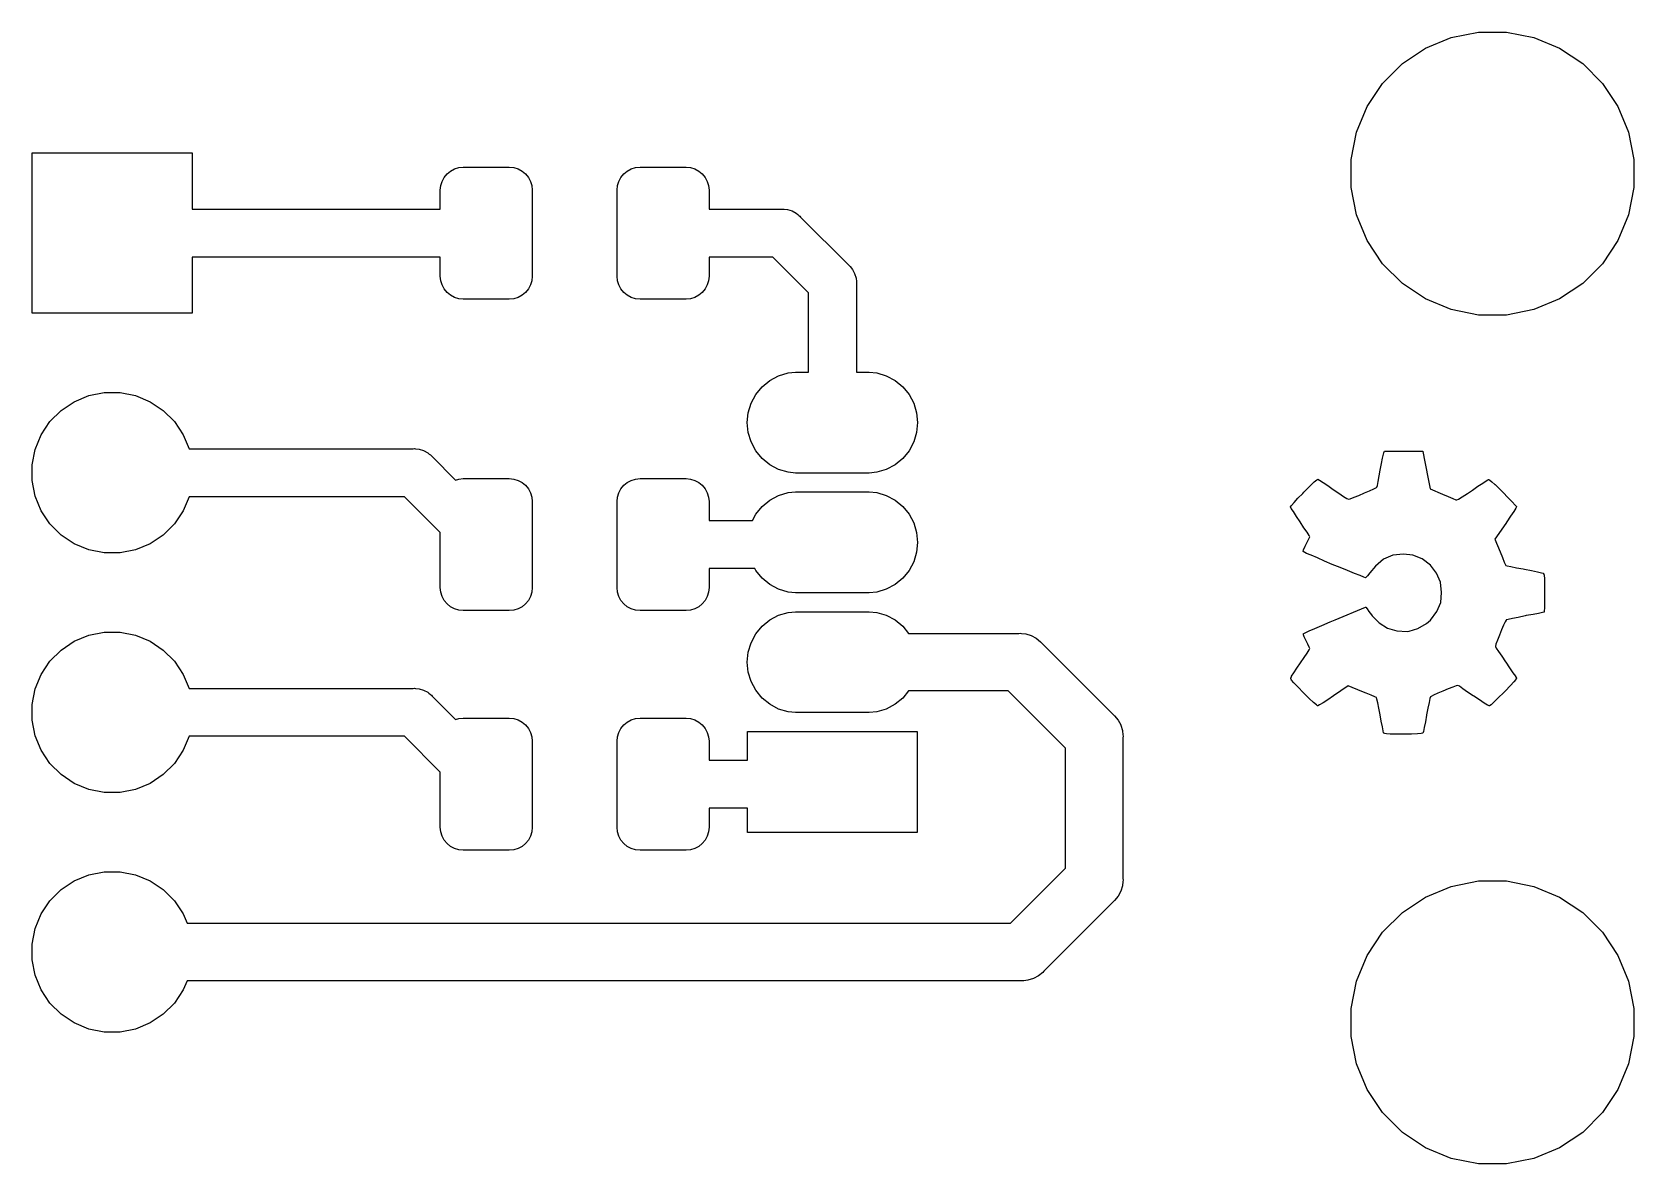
# Model space of a CAD drawing. Extents: x 5.147 to 5.815, y -4.104 to -3.631.
import ezdxf

# ---------------------------------------------------------------- set-up
doc = ezdxf.new("R2010")
doc.units = 0
doc.header["$MEASUREMENT"] = 0
doc.layers.add('BLACK', color=7, linetype='CONTINUOUS')

msp = doc.modelspace()

# ---------------------------------------------------------------- linework, layer by layer
at = {"layer": 'BLACK', "linetype": 'CONTINUOUS'}
for p, q in [((5.73907, -3.63333), (5.75048, -3.63106)), ((5.75048, -3.63106), (5.76212, -3.63106)), ((5.76212, -3.63106), (5.77352, -3.63333)), ((5.71865, -3.64425), (5.72833, -3.63778)), ((5.72833, -3.63778), (5.73907, -3.63333)), ((5.77352, -3.63333), (5.78427, -3.63778)), ((5.78427, -3.63778), (5.79394, -3.64425)), ((5.71043, -3.65247), (5.71865, -3.64425)), ((5.79394, -3.64425), (5.80217, -3.65247)), ((5.70397, -3.66214), (5.71043, -3.65247)), ((5.80217, -3.65247), (5.80863, -3.66214)), ((5.69951, -3.67289), (5.70397, -3.66214)), ((5.80863, -3.66214), (5.81308, -3.67289)), ((5.69724, -3.6843), (5.69951, -3.67289)), ((5.81308, -3.67289), (5.81535, -3.6843)), ((5.14654, -3.74846), (5.14654, -3.68154)), ((5.14654, -3.68154), (5.21346, -3.68154)), ((5.21346, -3.68154), (5.21346, -3.705)), ((5.69724, -3.69593), (5.69724, -3.6843)), ((5.81535, -3.6843), (5.81535, -3.69593)), ((5.31772, -3.69337), (5.31861, -3.69171)), ((5.31861, -3.69171), (5.3198, -3.69025)), ((5.3198, -3.69025), (5.32125, -3.68906)), ((5.32125, -3.68906), (5.32291, -3.68817)), ((5.32291, -3.68817), (5.32471, -3.68763)), ((5.32471, -3.68763), (5.32658, -3.68744)), ((5.32658, -3.68744), (5.34578, -3.68744)), ((5.34578, -3.68744), (5.34765, -3.68763)), ((5.34765, -3.68763), (5.34945, -3.68817)), ((5.34945, -3.68817), (5.35111, -3.68906)), ((5.35111, -3.68906), (5.35256, -3.69025)), ((5.35256, -3.69025), (5.35376, -3.69171)), ((5.35376, -3.69171), (5.35464, -3.69337)), ((5.39154, -3.69337), (5.39242, -3.69171)), ((5.39242, -3.69171), (5.39362, -3.69025)), ((5.39362, -3.69025), (5.39507, -3.68906)), ((5.39507, -3.68906), (5.39673, -3.68817)), ((5.39673, -3.68817), (5.39853, -3.68763)), ((5.39853, -3.68763), (5.4004, -3.68744)), ((5.4004, -3.68744), (5.4196, -3.68744)), ((5.4196, -3.68744), (5.42147, -3.68763)), ((5.42147, -3.68763), (5.42327, -3.68817)), ((5.42327, -3.68817), (5.42493, -3.68906)), ((5.42493, -3.68906), (5.42638, -3.69025)), ((5.42638, -3.69025), (5.42758, -3.69171)), ((5.42758, -3.69171), (5.42846, -3.69337)), ((5.31699, -3.69704), (5.31717, -3.69517)), ((5.31699, -3.705), (5.31699, -3.69704)), ((5.31717, -3.69517), (5.31772, -3.69337)), ((5.35464, -3.69337), (5.35519, -3.69517)), ((5.35519, -3.69517), (5.35537, -3.69704)), ((5.35537, -3.69704), (5.35537, -3.73296)), ((5.39081, -3.69704), (5.39099, -3.69517)), ((5.39081, -3.73296), (5.39081, -3.69704)), ((5.39099, -3.69517), (5.39154, -3.69337)), ((5.42846, -3.69337), (5.42901, -3.69517)), ((5.42901, -3.69517), (5.42919, -3.69704)), ((5.42919, -3.69704), (5.42919, -3.705)), ((5.69951, -3.70734), (5.69724, -3.69593)), ((5.81535, -3.69593), (5.81308, -3.70734)), ((5.21346, -3.705), (5.31699, -3.705)), ((5.42919, -3.705), (5.45951, -3.705)), ((5.45951, -3.705), (5.46, -3.70495)), ((5.46, -3.70495), (5.46049, -3.705)), ((5.46049, -3.705), (5.46049, -3.705)), ((5.46049, -3.705), (5.46196, -3.70514)), ((5.46196, -3.70514), (5.46385, -3.70572)), ((5.46385, -3.70572), (5.46558, -3.70665)), ((5.46558, -3.70665), (5.46623, -3.70718)), ((5.46623, -3.70718), (5.46672, -3.70758)), ((5.46672, -3.70758), (5.46672, -3.70758)), ((5.46672, -3.70758), (5.46711, -3.70789)), ((5.46711, -3.70789), (5.46742, -3.70828)), ((5.46742, -3.70828), (5.48743, -3.72829)), ((5.70397, -3.71809), (5.69951, -3.70734)), ((5.81308, -3.70734), (5.80863, -3.71809)), ((5.71043, -3.72776), (5.70397, -3.71809)), ((5.80863, -3.71809), (5.80217, -3.72776)), ((5.31699, -3.725), (5.21346, -3.725)), ((5.21346, -3.725), (5.21346, -3.74846)), ((5.31699, -3.73296), (5.31699, -3.725)), ((5.45586, -3.725), (5.42919, -3.725)), ((5.42919, -3.725), (5.42919, -3.73296)), ((5.47071, -3.73985), (5.45586, -3.725)), ((5.48743, -3.72829), (5.48781, -3.7286)), ((5.48781, -3.7286), (5.48813, -3.72898)), ((5.48813, -3.72898), (5.48813, -3.72898)), ((5.48813, -3.72898), (5.48906, -3.73013)), ((5.48906, -3.73013), (5.48999, -3.73186)), ((5.48999, -3.73186), (5.49056, -3.73375)), ((5.71865, -3.73599), (5.71043, -3.72776)), ((5.80217, -3.72776), (5.79394, -3.73599)), ((5.31717, -3.73483), (5.31699, -3.73296)), ((5.31772, -3.73663), (5.31717, -3.73483)), ((5.31861, -3.73829), (5.31772, -3.73663)), ((5.3198, -3.73975), (5.31861, -3.73829)), ((5.35376, -3.73829), (5.35256, -3.73975)), ((5.35464, -3.73663), (5.35376, -3.73829)), ((5.35519, -3.73483), (5.35464, -3.73663)), ((5.35537, -3.73296), (5.35519, -3.73483)), ((5.39099, -3.73483), (5.39081, -3.73296)), ((5.39154, -3.73663), (5.39099, -3.73483)), ((5.39242, -3.73829), (5.39154, -3.73663)), ((5.39362, -3.73975), (5.39242, -3.73829)), ((5.42758, -3.73829), (5.42638, -3.73975)), ((5.42846, -3.73663), (5.42758, -3.73829)), ((5.42901, -3.73483), (5.42846, -3.73663)), ((5.42919, -3.73296), (5.42901, -3.73483)), ((5.49056, -3.73375), (5.49071, -3.73522)), ((5.49071, -3.73522), (5.49071, -3.73522)), ((5.49071, -3.73522), (5.49076, -3.73571)), ((5.49076, -3.73571), (5.49071, -3.7362)), ((5.49071, -3.7362), (5.49071, -3.77299)), ((5.72833, -3.74245), (5.71865, -3.73599)), ((5.79394, -3.73599), (5.78427, -3.74245)), ((5.32125, -3.74094), (5.3198, -3.73975)), ((5.32291, -3.74183), (5.32125, -3.74094)), ((5.32471, -3.74237), (5.32291, -3.74183)), ((5.32658, -3.74256), (5.32471, -3.74237)), ((5.34578, -3.74256), (5.32658, -3.74256)), ((5.34765, -3.74237), (5.34578, -3.74256)), ((5.34945, -3.74183), (5.34765, -3.74237)), ((5.35111, -3.74094), (5.34945, -3.74183)), ((5.35256, -3.73975), (5.35111, -3.74094)), ((5.39507, -3.74094), (5.39362, -3.73975)), ((5.39673, -3.74183), (5.39507, -3.74094)), ((5.39853, -3.74237), (5.39673, -3.74183)), ((5.4004, -3.74256), (5.39853, -3.74237)), ((5.4196, -3.74256), (5.4004, -3.74256)), ((5.42147, -3.74237), (5.4196, -3.74256)), ((5.42327, -3.74183), (5.42147, -3.74237)), ((5.42493, -3.74094), (5.42327, -3.74183)), ((5.42638, -3.73975), (5.42493, -3.74094)), ((5.47071, -3.77299), (5.47071, -3.73985)), ((5.73907, -3.7469), (5.72833, -3.74245)), ((5.78427, -3.74245), (5.77352, -3.7469)), ((5.21346, -3.74846), (5.14654, -3.74846)), ((5.75048, -3.74917), (5.73907, -3.7469)), ((5.76212, -3.74917), (5.75048, -3.74917)), ((5.77352, -3.7469), (5.76212, -3.74917)), ((5.45137, -3.77909), (5.45458, -3.77646)), ((5.45458, -3.77646), (5.45824, -3.7745)), ((5.45824, -3.7745), (5.46221, -3.7733)), ((5.46221, -3.7733), (5.4653, -3.77299)), ((5.4653, -3.77299), (5.47071, -3.77299)), ((5.49071, -3.77299), (5.49611, -3.77299)), ((5.49611, -3.77299), (5.49921, -3.7733)), ((5.49921, -3.7733), (5.50318, -3.7745)), ((5.50318, -3.7745), (5.50684, -3.77646)), ((5.50684, -3.77646), (5.51004, -3.77909)), ((5.15867, -3.78901), (5.16415, -3.78534)), ((5.16415, -3.78534), (5.17024, -3.78282)), ((5.17024, -3.78282), (5.1767, -3.78154)), ((5.1767, -3.78154), (5.1833, -3.78154)), ((5.1833, -3.78154), (5.18976, -3.78282)), ((5.18976, -3.78282), (5.19585, -3.78534)), ((5.19585, -3.78534), (5.20133, -3.78901)), ((5.44678, -3.78596), (5.44874, -3.7823)), ((5.44874, -3.7823), (5.45137, -3.77909)), ((5.51004, -3.77909), (5.51268, -3.7823)), ((5.51268, -3.7823), (5.51463, -3.78596)), ((5.15401, -3.79367), (5.15867, -3.78901)), ((5.20133, -3.78901), (5.20599, -3.79367)), ((5.44517, -3.79406), (5.44558, -3.78993)), ((5.44558, -3.78993), (5.44678, -3.78596)), ((5.51463, -3.78596), (5.51584, -3.78993)), ((5.51584, -3.78993), (5.51624, -3.79406)), ((5.15034, -3.79915), (5.15401, -3.79367)), ((5.20599, -3.79367), (5.20966, -3.79915)), ((5.44558, -3.79818), (5.44517, -3.79406)), ((5.44678, -3.80215), (5.44558, -3.79818)), ((5.51584, -3.79818), (5.51463, -3.80215)), ((5.51624, -3.79406), (5.51584, -3.79818)), ((5.14654, -3.8117), (5.14782, -3.80524)), ((5.14782, -3.80524), (5.15034, -3.79915)), ((5.20966, -3.79915), (5.21208, -3.805)), ((5.21208, -3.805), (5.30569, -3.805)), ((5.30569, -3.805), (5.30618, -3.80495)), ((5.30618, -3.80495), (5.30667, -3.805)), ((5.30667, -3.805), (5.30667, -3.805)), ((5.30667, -3.805), (5.30814, -3.80514)), ((5.30814, -3.80514), (5.31003, -3.80572)), ((5.44874, -3.80581), (5.44678, -3.80215)), ((5.51463, -3.80215), (5.51268, -3.80581)), ((5.14654, -3.8183), (5.14654, -3.8117)), ((5.31003, -3.80572), (5.31176, -3.80665)), ((5.31176, -3.80665), (5.31241, -3.80718)), ((5.31241, -3.80718), (5.31291, -3.80758)), ((5.31291, -3.80758), (5.31291, -3.80758)), ((5.31291, -3.80758), (5.31329, -3.80789)), ((5.31329, -3.80789), (5.3136, -3.80828)), ((5.3136, -3.80828), (5.32336, -3.81804)), ((5.45137, -3.80902), (5.44874, -3.80581)), ((5.45458, -3.81165), (5.45137, -3.80902)), ((5.45824, -3.81361), (5.45458, -3.81165)), ((5.50684, -3.81165), (5.50318, -3.81361)), ((5.51004, -3.80902), (5.50684, -3.81165)), ((5.51268, -3.80581), (5.51004, -3.80902)), ((5.70945, -3.81389), (5.70995, -3.81119)), ((5.70995, -3.81119), (5.71035, -3.80889)), ((5.70995, -3.81119), (5.70995, -3.81119)), ((5.71035, -3.80889), (5.71075, -3.80729)), ((5.71035, -3.80889), (5.71035, -3.80889)), ((5.71035, -3.80889), (5.71035, -3.80889)), ((5.71035, -3.80889), (5.71035, -3.80889)), ((5.71075, -3.80728), (5.71095, -3.80668)), ((5.71075, -3.80729), (5.71075, -3.80728)), ((5.71075, -3.80729), (5.71075, -3.80729)), ((5.71075, -3.80729), (5.71075, -3.80729)), ((5.71095, -3.80668), (5.71125, -3.80598)), ((5.71095, -3.80668), (5.71095, -3.80668)), ((5.71095, -3.80668), (5.71095, -3.80668)), ((5.71095, -3.80668), (5.71095, -3.80668)), ((5.71125, -3.80598), (5.71125, -3.80598)), ((5.71125, -3.80598), (5.71125, -3.80598)), ((5.71125, -3.80598), (5.71125, -3.80598)), ((5.71125, -3.80598), (5.71126, -3.80598)), ((5.71126, -3.80597), (5.71127, -3.80596)), ((5.71126, -3.80598), (5.71126, -3.80597)), ((5.71126, -3.80597), (5.71126, -3.80597)), ((5.71126, -3.80597), (5.71126, -3.80597)), ((5.71126, -3.80597), (5.71126, -3.80597)), ((5.71127, -3.80596), (5.71127, -3.80596)), ((5.71127, -3.80596), (5.71127, -3.80596)), ((5.71127, -3.80596), (5.71127, -3.80596)), ((5.71127, -3.80596), (5.71127, -3.80596)), ((5.71127, -3.80596), (5.71127, -3.80596)), ((5.71127, -3.80596), (5.71127, -3.80596)), ((5.71127, -3.80596), (5.71128, -3.80596)), ((5.71128, -3.80596), (5.71128, -3.80595)), ((5.71128, -3.80595), (5.71128, -3.80595)), ((5.71128, -3.80595), (5.71128, -3.80595)), ((5.71128, -3.80595), (5.71129, -3.80595)), ((5.71129, -3.80595), (5.71129, -3.80595)), ((5.71129, -3.80595), (5.71129, -3.80595)), ((5.71129, -3.80595), (5.71129, -3.80595)), ((5.71129, -3.80595), (5.7113, -3.80595)), ((5.7113, -3.80595), (5.7113, -3.80595)), ((5.7113, -3.80595), (5.7113, -3.80595)), ((5.7113, -3.80595), (5.7272, -3.80605)), ((5.7272, -3.80605), (5.7272, -3.80605)), ((5.7272, -3.80605), (5.72721, -3.80605)), ((5.72721, -3.80605), (5.72722, -3.80605)), ((5.72722, -3.80605), (5.72723, -3.80606)), ((5.72723, -3.80606), (5.72724, -3.80607)), ((5.72724, -3.80607), (5.72724, -3.80607)), ((5.72724, -3.80607), (5.72725, -3.80608)), ((5.72725, -3.80608), (5.72725, -3.80608)), ((5.72725, -3.80608), (5.72725, -3.80608)), ((5.72725, -3.80608), (5.72725, -3.80609)), ((5.72725, -3.80609), (5.72805, -3.81049)), ((5.72805, -3.81049), (5.72805, -3.81049)), ((5.72805, -3.81049), (5.72865, -3.81329)), ((5.14782, -3.82476), (5.14654, -3.8183)), ((5.32336, -3.81804), (5.32471, -3.81763)), ((5.32471, -3.81763), (5.32658, -3.81744)), ((5.32658, -3.81744), (5.34578, -3.81744)), ((5.34578, -3.81744), (5.34765, -3.81763)), ((5.34765, -3.81763), (5.34945, -3.81817)), ((5.34945, -3.81817), (5.35111, -3.81906)), ((5.39507, -3.81906), (5.39673, -3.81817)), ((5.39673, -3.81817), (5.39853, -3.81763)), ((5.39853, -3.81763), (5.4004, -3.81744)), ((5.4004, -3.81744), (5.4196, -3.81744)), ((5.4196, -3.81744), (5.42147, -3.81763)), ((5.42147, -3.81763), (5.42327, -3.81817)), ((5.42327, -3.81817), (5.42493, -3.81906)), ((5.46221, -3.81481), (5.45824, -3.81361)), ((5.4653, -3.81512), (5.46221, -3.81481)), ((5.49611, -3.81512), (5.4653, -3.81512)), ((5.49921, -3.81481), (5.49611, -3.81512)), ((5.50318, -3.81361), (5.49921, -3.81481)), ((5.68007, -3.82056), (5.68187, -3.81886)), ((5.68187, -3.81886), (5.68297, -3.81796)), ((5.68187, -3.81886), (5.68187, -3.81886)), ((5.68187, -3.81886), (5.68187, -3.81886)), ((5.68187, -3.81886), (5.68187, -3.81886)), ((5.68297, -3.81796), (5.68297, -3.81796)), ((5.68297, -3.81796), (5.68297, -3.81796)), ((5.68297, -3.81796), (5.68297, -3.81796)), ((5.68297, -3.81796), (5.68298, -3.81796)), ((5.68298, -3.81796), (5.68338, -3.81775)), ((5.68298, -3.81796), (5.68298, -3.81796)), ((5.68298, -3.81796), (5.68298, -3.81796)), ((5.68298, -3.81796), (5.68298, -3.81796)), ((5.68338, -3.81775), (5.68338, -3.81775)), ((5.68338, -3.81775), (5.68338, -3.81775)), ((5.68338, -3.81775), (5.68338, -3.81775)), ((5.68338, -3.81775), (5.68339, -3.81775)), ((5.68339, -3.81775), (5.68339, -3.81775)), ((5.68339, -3.81775), (5.68339, -3.81775)), ((5.68339, -3.81775), (5.68339, -3.81775)), ((5.68339, -3.81775), (5.6834, -3.81775)), ((5.6834, -3.81775), (5.6834, -3.81775)), ((5.6834, -3.81775), (5.6834, -3.81775)), ((5.6834, -3.81775), (5.6834, -3.81775)), ((5.6834, -3.81775), (5.68341, -3.81775)), ((5.68341, -3.81775), (5.68341, -3.81775)), ((5.68341, -3.81775), (5.68341, -3.81775)), ((5.68341, -3.81775), (5.68341, -3.81775)), ((5.68341, -3.81775), (5.68342, -3.81775)), ((5.68342, -3.81775), (5.68342, -3.81775)), ((5.68342, -3.81775), (5.68342, -3.81775)), ((5.68342, -3.81775), (5.68412, -3.81805)), ((5.68412, -3.81805), (5.68412, -3.81805)), ((5.68412, -3.81805), (5.68412, -3.81805)), ((5.68412, -3.81805), (5.68412, -3.81806)), ((5.68412, -3.81806), (5.68413, -3.81806)), ((5.68413, -3.81806), (5.68413, -3.81806)), ((5.68413, -3.81806), (5.68413, -3.81806)), ((5.68413, -3.81806), (5.68553, -3.81906)), ((5.70825, -3.82029), (5.70855, -3.81859)), ((5.70855, -3.81859), (5.70895, -3.81629)), ((5.70855, -3.81859), (5.70855, -3.81859)), ((5.70895, -3.81629), (5.70945, -3.81389)), ((5.70895, -3.81629), (5.70895, -3.81629)), ((5.70895, -3.81629), (5.70895, -3.81629)), ((5.70895, -3.81629), (5.70895, -3.81629)), ((5.72865, -3.81329), (5.72865, -3.81329)), ((5.72865, -3.81329), (5.72865, -3.81329)), ((5.72865, -3.81329), (5.72865, -3.81329)), ((5.72865, -3.81329), (5.72915, -3.81619)), ((5.72915, -3.81619), (5.72955, -3.81829)), ((5.72955, -3.81829), (5.73024, -3.82166)), ((5.75227, -3.81936), (5.75367, -3.81836)), ((5.75367, -3.81836), (5.75367, -3.81836)), ((5.75367, -3.81836), (5.75367, -3.81836)), ((5.75367, -3.81836), (5.75368, -3.81836)), ((5.75368, -3.81836), (5.75438, -3.81796)), ((5.75438, -3.81795), (5.75468, -3.81785)), ((5.75438, -3.81796), (5.75438, -3.81795)), ((5.75438, -3.81795), (5.75438, -3.81795)), ((5.75438, -3.81796), (5.75438, -3.81796)), ((5.75468, -3.81785), (5.75468, -3.81785)), ((5.75468, -3.81785), (5.75469, -3.81785)), ((5.75469, -3.81785), (5.75469, -3.81785)), ((5.75469, -3.81785), (5.75469, -3.81785)), ((5.75469, -3.81785), (5.75469, -3.81785)), ((5.75469, -3.81785), (5.7547, -3.81785)), ((5.7547, -3.81785), (5.7547, -3.81785)), ((5.7547, -3.81785), (5.7547, -3.81785)), ((5.7547, -3.81785), (5.7547, -3.81785)), ((5.7547, -3.81785), (5.75471, -3.81785)), ((5.75471, -3.81785), (5.75471, -3.81785)), ((5.75471, -3.81785), (5.75471, -3.81785)), ((5.75471, -3.81785), (5.75471, -3.81785)), ((5.75471, -3.81785), (5.75472, -3.81785)), ((5.75472, -3.81785), (5.75472, -3.81785)), ((5.75472, -3.81785), (5.75522, -3.81805)), ((5.75522, -3.81805), (5.75522, -3.81805)), ((5.75522, -3.81805), (5.75522, -3.81806)), ((5.75522, -3.81806), (5.75523, -3.81806)), ((5.75523, -3.81806), (5.75523, -3.81806)), ((5.75523, -3.81806), (5.75523, -3.81806)), ((5.75523, -3.81806), (5.75523, -3.81806)), ((5.75523, -3.81806), (5.75523, -3.81806)), ((5.75523, -3.81806), (5.75603, -3.81876)), ((5.75603, -3.81876), (5.75603, -3.81876)), ((5.75603, -3.81876), (5.75733, -3.81986)), ((5.15034, -3.83085), (5.14782, -3.82476)), ((5.21208, -3.825), (5.20966, -3.83085)), ((5.30204, -3.825), (5.21208, -3.825)), ((5.31699, -3.83995), (5.30204, -3.825)), ((5.35111, -3.81906), (5.35256, -3.82025)), ((5.35256, -3.82025), (5.35376, -3.82171)), ((5.35376, -3.82171), (5.35464, -3.82336)), ((5.35464, -3.82336), (5.35519, -3.82517)), ((5.35519, -3.82517), (5.35537, -3.82704)), ((5.39081, -3.82704), (5.39099, -3.82517)), ((5.39099, -3.82517), (5.39154, -3.82336)), ((5.39154, -3.82336), (5.39242, -3.82171)), ((5.39242, -3.82171), (5.39362, -3.82025)), ((5.39362, -3.82025), (5.39507, -3.81906)), ((5.42493, -3.81906), (5.42638, -3.82025)), ((5.42638, -3.82025), (5.42758, -3.82171)), ((5.42758, -3.82171), (5.42846, -3.82336)), ((5.42846, -3.82336), (5.42901, -3.82517)), ((5.42901, -3.82517), (5.42919, -3.82704)), ((5.45458, -3.82646), (5.45824, -3.8245)), ((5.45824, -3.8245), (5.46221, -3.8233)), ((5.46221, -3.8233), (5.4653, -3.82299)), ((5.4653, -3.82299), (5.49611, -3.82299)), ((5.49611, -3.82299), (5.49921, -3.8233)), ((5.49921, -3.8233), (5.50318, -3.8245)), ((5.50318, -3.8245), (5.50684, -3.82646)), ((5.67506, -3.82566), (5.67706, -3.82367)), ((5.67706, -3.82367), (5.67746, -3.82317)), ((5.67746, -3.82316), (5.68007, -3.82056)), ((5.67746, -3.82317), (5.67746, -3.82316)), ((5.67746, -3.82317), (5.67746, -3.82317)), ((5.67746, -3.82317), (5.67746, -3.82317)), ((5.68007, -3.82056), (5.68007, -3.82056)), ((5.68007, -3.82056), (5.68007, -3.82056)), ((5.68553, -3.81906), (5.68753, -3.82036)), ((5.68753, -3.82036), (5.68753, -3.82036)), ((5.68753, -3.82036), (5.68753, -3.82036)), ((5.68753, -3.82036), (5.68753, -3.82036)), ((5.68753, -3.82036), (5.68983, -3.82196)), ((5.68983, -3.82196), (5.69213, -3.82356)), ((5.69213, -3.82356), (5.69413, -3.82486)), ((5.69413, -3.82486), (5.69552, -3.82576)), ((5.69689, -3.82585), (5.69848, -3.82525)), ((5.69848, -3.82525), (5.70048, -3.82445)), ((5.70048, -3.82445), (5.70278, -3.82345)), ((5.70278, -3.82345), (5.70488, -3.82255)), ((5.70278, -3.82345), (5.70278, -3.82345)), ((5.70278, -3.82345), (5.70278, -3.82345)), ((5.70488, -3.82255), (5.70668, -3.82175)), ((5.70488, -3.82255), (5.70488, -3.82255)), ((5.70668, -3.82175), (5.70787, -3.82116)), ((5.70787, -3.82116), (5.70806, -3.82097)), ((5.70806, -3.82097), (5.70825, -3.82029)), ((5.73024, -3.82166), (5.73542, -3.82395)), ((5.73542, -3.82395), (5.73782, -3.82495)), ((5.73782, -3.82495), (5.73782, -3.82495)), ((5.73782, -3.82495), (5.73782, -3.82495)), ((5.73782, -3.82495), (5.73972, -3.82575)), ((5.74208, -3.82596), (5.74367, -3.82506)), ((5.74367, -3.82506), (5.74587, -3.82366)), ((5.74587, -3.82366), (5.74787, -3.82226)), ((5.74787, -3.82226), (5.75017, -3.82066)), ((5.74787, -3.82226), (5.74787, -3.82226)), ((5.74787, -3.82226), (5.74787, -3.82226)), ((5.75017, -3.82066), (5.75227, -3.81936)), ((5.75017, -3.82066), (5.75017, -3.82066)), ((5.75017, -3.82066), (5.75017, -3.82066)), ((5.75017, -3.82066), (5.75017, -3.82066)), ((5.75733, -3.81986), (5.75733, -3.81986)), ((5.75733, -3.81986), (5.75733, -3.81986)), ((5.75733, -3.81986), (5.75734, -3.81986)), ((5.75734, -3.81986), (5.76074, -3.82327)), ((5.76074, -3.82327), (5.76074, -3.82327)), ((5.76074, -3.82327), (5.76074, -3.82327)), ((5.76074, -3.82327), (5.76274, -3.82537)), ((5.76274, -3.82537), (5.76454, -3.82717)), ((5.15401, -3.83633), (5.15034, -3.83085)), ((5.20966, -3.83085), (5.20599, -3.83633)), ((5.35537, -3.82704), (5.35537, -3.86296)), ((5.39081, -3.86296), (5.39081, -3.82704)), ((5.42919, -3.82704), (5.42919, -3.835)), ((5.44874, -3.8323), (5.45137, -3.82909)), ((5.45137, -3.82909), (5.45458, -3.82646)), ((5.50684, -3.82646), (5.51004, -3.82909)), ((5.51004, -3.82909), (5.51268, -3.8323)), ((5.67195, -3.82919), (5.67195, -3.82918)), ((5.67195, -3.82918), (5.67195, -3.82918)), ((5.67195, -3.82918), (5.67195, -3.82918)), ((5.67195, -3.82918), (5.67196, -3.82918)), ((5.67195, -3.8292), (5.67195, -3.82919)), ((5.67195, -3.82919), (5.67195, -3.82919)), ((5.67195, -3.82919), (5.67195, -3.82919)), ((5.67195, -3.82919), (5.67195, -3.82919)), ((5.67195, -3.82921), (5.67195, -3.8292)), ((5.67195, -3.8292), (5.67195, -3.8292)), ((5.67195, -3.8292), (5.67195, -3.8292)), ((5.67195, -3.8292), (5.67195, -3.8292)), ((5.67195, -3.82922), (5.67195, -3.82921)), ((5.67195, -3.82921), (5.67195, -3.82921)), ((5.67195, -3.82921), (5.67195, -3.82921)), ((5.67195, -3.82921), (5.67195, -3.82921)), ((5.67195, -3.82921), (5.67195, -3.82921)), ((5.67225, -3.82992), (5.67195, -3.82922)), ((5.67195, -3.82922), (5.67195, -3.82922)), ((5.67195, -3.82922), (5.67195, -3.82922)), ((5.67196, -3.82917), (5.67236, -3.82867)), ((5.67196, -3.82918), (5.67196, -3.82917)), ((5.67196, -3.82917), (5.67196, -3.82917)), ((5.67196, -3.82917), (5.67196, -3.82917)), ((5.67196, -3.82917), (5.67196, -3.82917)), ((5.67226, -3.82993), (5.67225, -3.82992)), ((5.67316, -3.83123), (5.67226, -3.82993)), ((5.67226, -3.82993), (5.67226, -3.82993)), ((5.67226, -3.82993), (5.67226, -3.82993)), ((5.67226, -3.82993), (5.67226, -3.82993)), ((5.67226, -3.82993), (5.67226, -3.82993)), ((5.67226, -3.82993), (5.67226, -3.82993)), ((5.67236, -3.82867), (5.67346, -3.82747)), ((5.67236, -3.82867), (5.67236, -3.82867)), ((5.67236, -3.82867), (5.67236, -3.82867)), ((5.67236, -3.82867), (5.67236, -3.82867)), ((5.67446, -3.83323), (5.67316, -3.83123)), ((5.67346, -3.82747), (5.67506, -3.82567)), ((5.67506, -3.82567), (5.67506, -3.82566)), ((5.67506, -3.82567), (5.67506, -3.82567)), ((5.67506, -3.82567), (5.67506, -3.82567)), ((5.69552, -3.82576), (5.69611, -3.82605)), ((5.69611, -3.82605), (5.69689, -3.82585)), ((5.73972, -3.82575), (5.74102, -3.82625)), ((5.74102, -3.82625), (5.74139, -3.82635)), ((5.74139, -3.82635), (5.74208, -3.82596)), ((5.74208, -3.82596), (5.74208, -3.82596)), ((5.74208, -3.82596), (5.74208, -3.82596)), ((5.76514, -3.83113), (5.76384, -3.83313)), ((5.76454, -3.82717), (5.76454, -3.82717)), ((5.76454, -3.82717), (5.76454, -3.82717)), ((5.76454, -3.82717), (5.76574, -3.82847)), ((5.76604, -3.82973), (5.76514, -3.83113)), ((5.76514, -3.83113), (5.76514, -3.83113)), ((5.76574, -3.82847), (5.76634, -3.82907)), ((5.76634, -3.82923), (5.76604, -3.82973)), ((5.76604, -3.82973), (5.76604, -3.82973)), ((5.76604, -3.82973), (5.76604, -3.82973)), ((5.76604, -3.82973), (5.76604, -3.82973)), ((5.76634, -3.82907), (5.76634, -3.82907)), ((5.76634, -3.82907), (5.76634, -3.82907)), ((5.76634, -3.82907), (5.76634, -3.82907)), ((5.76634, -3.82907), (5.76634, -3.82907)), ((5.76634, -3.82907), (5.76634, -3.82908)), ((5.76634, -3.82908), (5.76635, -3.82908)), ((5.76635, -3.82922), (5.76634, -3.82922)), ((5.76634, -3.82922), (5.76634, -3.82923)), ((5.76635, -3.82908), (5.76635, -3.82908)), ((5.76635, -3.82908), (5.76635, -3.82908)), ((5.76635, -3.82908), (5.76635, -3.82909)), ((5.76635, -3.82909), (5.76635, -3.82909)), ((5.76635, -3.82909), (5.76635, -3.82909)), ((5.76635, -3.82909), (5.76635, -3.82909)), ((5.76635, -3.82909), (5.76635, -3.8291)), ((5.76635, -3.8291), (5.76635, -3.8291)), ((5.76635, -3.8291), (5.76635, -3.8292)), ((5.76635, -3.8292), (5.76635, -3.8292)), ((5.76635, -3.8292), (5.76635, -3.82921)), ((5.76635, -3.82921), (5.76635, -3.82921)), ((5.76635, -3.82921), (5.76635, -3.82921)), ((5.76635, -3.82921), (5.76635, -3.82921)), ((5.76635, -3.82921), (5.76635, -3.82922)), ((5.76635, -3.82922), (5.76635, -3.82922)), ((5.76635, -3.82922), (5.76635, -3.82922)), ((5.15867, -3.84099), (5.15401, -3.83633)), ((5.20599, -3.83633), (5.20133, -3.84099)), ((5.42919, -3.835), (5.4473, -3.835)), ((5.4473, -3.835), (5.44874, -3.8323)), ((5.51268, -3.8323), (5.51463, -3.83596)), ((5.51463, -3.83596), (5.51584, -3.83993)), ((5.67596, -3.83553), (5.67446, -3.83323)), ((5.67446, -3.83323), (5.67446, -3.83323)), ((5.67446, -3.83323), (5.67446, -3.83323)), ((5.67756, -3.83793), (5.67596, -3.83553)), ((5.67596, -3.83553), (5.67596, -3.83553)), ((5.67886, -3.83983), (5.67756, -3.83793)), ((5.67756, -3.83793), (5.67756, -3.83793)), ((5.67756, -3.83793), (5.67756, -3.83793)), ((5.76184, -3.83613), (5.75726, -3.84271)), ((5.76224, -3.83553), (5.76184, -3.83613)), ((5.76184, -3.83613), (5.76184, -3.83613)), ((5.76184, -3.83613), (5.76184, -3.83613)), ((5.76184, -3.83613), (5.76184, -3.83613)), ((5.76384, -3.83313), (5.76224, -3.83553)), ((5.76224, -3.83553), (5.76224, -3.83553)), ((5.76384, -3.83313), (5.76384, -3.83313)), ((5.16415, -3.84466), (5.15867, -3.84099)), ((5.17024, -3.84718), (5.16415, -3.84466)), ((5.19585, -3.84466), (5.18976, -3.84718)), ((5.20133, -3.84099), (5.19585, -3.84466)), ((5.31699, -3.86296), (5.31699, -3.83995)), ((5.51584, -3.83993), (5.51624, -3.84406)), ((5.51624, -3.84406), (5.51584, -3.84818)), ((5.67806, -3.84568), (5.67936, -3.84308)), ((5.67976, -3.84123), (5.67886, -3.83983)), ((5.67936, -3.84308), (5.67995, -3.84198)), ((5.67936, -3.84308), (5.67936, -3.84308)), ((5.67936, -3.84308), (5.67936, -3.84308)), ((5.68005, -3.84171), (5.67976, -3.84123)), ((5.67995, -3.84198), (5.68005, -3.84171)), ((5.75726, -3.84271), (5.75945, -3.84808)), ((5.1767, -3.84846), (5.17024, -3.84718)), ((5.1833, -3.84846), (5.1767, -3.84846)), ((5.18976, -3.84718), (5.1833, -3.84846)), ((5.51463, -3.85215), (5.51268, -3.85581)), ((5.51584, -3.84818), (5.51463, -3.85215)), ((5.67725, -3.84789), (5.67745, -3.84719)), ((5.67725, -3.8479), (5.67725, -3.84789)), ((5.67725, -3.84789), (5.67725, -3.84789)), ((5.67725, -3.84791), (5.67725, -3.8479)), ((5.67725, -3.84792), (5.67725, -3.84791)), ((5.67726, -3.84792), (5.67725, -3.84792)), ((5.67726, -3.84793), (5.67726, -3.84792)), ((5.67727, -3.84794), (5.67726, -3.84793)), ((5.67726, -3.84793), (5.67726, -3.84793)), ((5.67728, -3.84794), (5.67727, -3.84794)), ((5.67727, -3.84794), (5.67727, -3.84794)), ((5.67868, -3.84864), (5.67728, -3.84794)), ((5.67745, -3.84718), (5.67805, -3.84568)), ((5.67745, -3.84719), (5.67745, -3.84718)), ((5.67745, -3.84718), (5.67745, -3.84718)), ((5.67745, -3.84719), (5.67745, -3.84719)), ((5.67805, -3.84568), (5.67805, -3.84568)), ((5.67805, -3.84568), (5.67805, -3.84568)), ((5.67805, -3.84568), (5.67806, -3.84568)), ((5.67868, -3.84865), (5.67868, -3.84864)), ((5.68058, -3.84945), (5.67868, -3.84865)), ((5.67868, -3.84865), (5.67868, -3.84865)), ((5.67868, -3.84865), (5.67868, -3.84865)), ((5.68318, -3.85055), (5.68058, -3.84945)), ((5.68058, -3.84945), (5.68058, -3.84945)), ((5.68058, -3.84945), (5.68058, -3.84945)), ((5.68618, -3.85185), (5.68318, -3.85055)), ((5.68318, -3.85055), (5.68318, -3.85055)), ((5.68938, -3.85325), (5.68618, -3.85185)), ((5.68618, -3.85185), (5.68618, -3.85185)), ((5.68618, -3.85185), (5.68618, -3.85185)), ((5.71083, -3.85114), (5.70744, -3.85394)), ((5.71471, -3.84945), (5.71083, -3.85114)), ((5.7191, -3.84895), (5.71471, -3.84945)), ((5.72309, -3.84935), (5.7191, -3.84895)), ((5.72687, -3.85094), (5.72309, -3.84935)), ((5.73036, -3.85364), (5.72687, -3.85094)), ((5.75945, -3.84808), (5.76045, -3.85038)), ((5.76045, -3.85038), (5.76045, -3.85038)), ((5.76045, -3.85038), (5.76045, -3.85038)), ((5.76045, -3.85038), (5.76045, -3.85038)), ((5.76045, -3.85038), (5.76115, -3.85228)), ((5.76115, -3.85228), (5.76174, -3.85348)), ((5.44831, -3.855), (5.42919, -3.855)), ((5.42919, -3.855), (5.42919, -3.86296)), ((5.44874, -3.85581), (5.44831, -3.855)), ((5.45137, -3.85902), (5.44874, -3.85581)), ((5.45458, -3.86165), (5.45137, -3.85902)), ((5.51004, -3.85902), (5.50684, -3.86165)), ((5.51268, -3.85581), (5.51004, -3.85902)), ((5.69268, -3.85455), (5.68938, -3.85325)), ((5.68938, -3.85325), (5.68938, -3.85325)), ((5.68938, -3.85325), (5.68938, -3.85325)), ((5.68938, -3.85325), (5.68938, -3.85325)), ((5.69578, -3.85585), (5.69268, -3.85455)), ((5.69868, -3.85705), (5.69578, -3.85585)), ((5.69578, -3.85585), (5.69578, -3.85585)), ((5.69578, -3.85585), (5.69578, -3.85585)), ((5.70098, -3.85795), (5.69868, -3.85705)), ((5.69868, -3.85705), (5.69868, -3.85705)), ((5.69868, -3.85705), (5.69868, -3.85705)), ((5.70258, -3.85855), (5.70098, -3.85795)), ((5.70098, -3.85795), (5.70098, -3.85795)), ((5.70328, -3.85885), (5.70258, -3.85855)), ((5.70329, -3.85885), (5.70328, -3.85885)), ((5.70328, -3.85885), (5.70328, -3.85885)), ((5.7033, -3.85885), (5.70329, -3.85885)), ((5.70329, -3.85885), (5.70329, -3.85885)), ((5.70331, -3.85885), (5.7033, -3.85885)), ((5.7033, -3.85885), (5.7033, -3.85885)), ((5.70332, -3.85885), (5.70331, -3.85885)), ((5.70331, -3.85885), (5.70331, -3.85885)), ((5.70333, -3.85884), (5.70332, -3.85885)), ((5.70414, -3.85804), (5.70333, -3.85884)), ((5.70333, -3.85884), (5.70333, -3.85884)), ((5.70333, -3.85884), (5.70333, -3.85884)), ((5.70514, -3.85673), (5.70414, -3.85803)), ((5.70414, -3.85803), (5.70414, -3.85803)), ((5.70414, -3.85803), (5.70414, -3.85803)), ((5.70414, -3.85803), (5.70414, -3.85804)), ((5.70744, -3.85394), (5.70514, -3.85673)), ((5.73296, -3.85693), (5.73036, -3.85364)), ((5.73455, -3.86071), (5.73296, -3.85693)), ((5.76174, -3.85348), (5.76184, -3.85366)), ((5.76184, -3.85366), (5.76241, -3.85385)), ((5.76241, -3.85385), (5.76401, -3.85415)), ((5.76401, -3.85415), (5.76401, -3.85415)), ((5.76401, -3.85415), (5.76401, -3.85415)), ((5.76401, -3.85415), (5.76401, -3.85415)), ((5.76401, -3.85415), (5.76631, -3.85465)), ((5.76631, -3.85465), (5.76911, -3.85515)), ((5.76911, -3.85515), (5.76911, -3.85515)), ((5.76911, -3.85515), (5.76911, -3.85515)), ((5.76911, -3.85515), (5.76911, -3.85515)), ((5.76911, -3.85515), (5.76961, -3.85525)), ((5.76961, -3.85525), (5.76961, -3.85525)), ((5.76961, -3.85525), (5.76961, -3.85525)), ((5.76961, -3.85525), (5.77251, -3.85585)), ((5.77251, -3.85585), (5.77251, -3.85585)), ((5.77251, -3.85585), (5.77251, -3.85585)), ((5.77251, -3.85585), (5.77501, -3.85635)), ((5.77501, -3.85635), (5.77501, -3.85635)), ((5.77501, -3.85635), (5.77501, -3.85635)), ((5.77501, -3.85635), (5.77501, -3.85635)), ((5.77501, -3.85635), (5.77671, -3.85675)), ((5.77671, -3.85675), (5.77671, -3.85675)), ((5.77671, -3.85675), (5.77761, -3.85695)), ((5.77761, -3.85695), (5.77761, -3.85695)), ((5.77761, -3.85695), (5.77761, -3.85695)), ((5.77761, -3.85695), (5.77762, -3.85695)), ((5.77762, -3.85695), (5.77762, -3.85695)), ((5.77762, -3.85695), (5.77762, -3.85695)), ((5.77762, -3.85695), (5.77762, -3.85696)), ((5.77762, -3.85696), (5.77762, -3.85696)), ((5.77762, -3.85696), (5.77763, -3.85696)), ((5.77763, -3.85696), (5.77763, -3.85696)), ((5.77763, -3.85696), (5.77763, -3.85696)), ((5.77763, -3.85696), (5.77763, -3.85696)), ((5.77763, -3.85696), (5.77763, -3.85696)), ((5.77763, -3.85696), (5.77764, -3.85697)), ((5.77764, -3.85697), (5.77764, -3.85697)), ((5.77764, -3.85697), (5.77764, -3.85697)), ((5.77764, -3.85697), (5.77764, -3.85697)), ((5.77764, -3.85697), (5.77764, -3.85697)), ((5.77764, -3.85697), (5.77764, -3.85698)), ((5.77764, -3.85698), (5.77764, -3.85698)), ((5.77764, -3.85698), (5.77765, -3.85698)), ((5.77765, -3.85698), (5.77765, -3.85698)), ((5.77765, -3.85698), (5.77765, -3.85698)), ((5.77765, -3.85698), (5.77765, -3.85699)), ((5.77765, -3.85699), (5.77785, -3.85769)), ((5.77785, -3.85769), (5.77785, -3.85769)), ((5.77785, -3.85769), (5.77785, -3.85769)), ((5.77785, -3.85769), (5.77785, -3.85769)), ((5.77785, -3.85769), (5.77785, -3.8577)), ((5.77785, -3.8577), (5.77795, -3.8593)), ((5.31717, -3.86483), (5.31699, -3.86296)), ((5.31772, -3.86664), (5.31717, -3.86483)), ((5.35519, -3.86483), (5.35464, -3.86664)), ((5.35537, -3.86296), (5.35519, -3.86483)), ((5.39099, -3.86483), (5.39081, -3.86296)), ((5.39154, -3.86664), (5.39099, -3.86483)), ((5.42901, -3.86483), (5.42846, -3.86664)), ((5.42919, -3.86296), (5.42901, -3.86483)), ((5.45824, -3.86361), (5.45458, -3.86165)), ((5.46221, -3.86481), (5.45824, -3.86361)), ((5.4653, -3.86512), (5.46221, -3.86481)), ((5.49611, -3.86512), (5.4653, -3.86512)), ((5.49921, -3.86481), (5.49611, -3.86512)), ((5.50318, -3.86361), (5.49921, -3.86481)), ((5.50684, -3.86165), (5.50318, -3.86361)), ((5.73505, -3.865), (5.73455, -3.86071)), ((5.73465, -3.86909), (5.73505, -3.865)), ((5.77795, -3.8593), (5.77795, -3.8593)), ((5.77795, -3.8593), (5.77795, -3.8593)), ((5.77795, -3.8593), (5.77805, -3.8615)), ((5.77805, -3.8615), (5.77805, -3.8615)), ((5.77805, -3.8615), (5.77805, -3.8615)), ((5.77805, -3.8615), (5.77805, -3.8615)), ((5.77805, -3.8615), (5.77805, -3.8693)), ((5.31861, -3.86829), (5.31772, -3.86664)), ((5.3198, -3.86975), (5.31861, -3.86829)), ((5.32125, -3.87094), (5.3198, -3.86975)), ((5.32291, -3.87183), (5.32125, -3.87094)), ((5.32471, -3.87237), (5.32291, -3.87183)), ((5.32658, -3.87256), (5.32471, -3.87237)), ((5.34765, -3.87237), (5.34578, -3.87256)), ((5.34945, -3.87183), (5.34765, -3.87237)), ((5.35111, -3.87094), (5.34945, -3.87183)), ((5.35256, -3.86975), (5.35111, -3.87094)), ((5.35376, -3.86829), (5.35256, -3.86975)), ((5.35464, -3.86664), (5.35376, -3.86829)), ((5.39242, -3.86829), (5.39154, -3.86664)), ((5.39362, -3.86975), (5.39242, -3.86829)), ((5.39507, -3.87094), (5.39362, -3.86975)), ((5.39673, -3.87183), (5.39507, -3.87094)), ((5.39853, -3.87237), (5.39673, -3.87183)), ((5.4004, -3.87256), (5.39853, -3.87237)), ((5.42147, -3.87237), (5.4196, -3.87256)), ((5.42327, -3.87183), (5.42147, -3.87237)), ((5.42493, -3.87094), (5.42327, -3.87183)), ((5.42638, -3.86975), (5.42493, -3.87094)), ((5.42758, -3.86829), (5.42638, -3.86975)), ((5.42846, -3.86664), (5.42758, -3.86829)), ((5.69058, -3.87645), (5.70328, -3.87115)), ((5.70328, -3.87115), (5.70328, -3.87115)), ((5.70328, -3.87115), (5.70328, -3.87115)), ((5.70328, -3.87115), (5.70328, -3.87115)), ((5.70328, -3.87115), (5.70329, -3.87115)), ((5.70329, -3.87115), (5.70329, -3.87115)), ((5.70329, -3.87115), (5.70329, -3.87115)), ((5.70329, -3.87115), (5.70329, -3.87115)), ((5.70329, -3.87115), (5.7033, -3.87115)), ((5.7033, -3.87115), (5.7033, -3.87115)), ((5.7033, -3.87115), (5.7033, -3.87115)), ((5.7033, -3.87115), (5.7033, -3.87115)), ((5.7033, -3.87115), (5.70331, -3.87115)), ((5.70331, -3.87115), (5.70331, -3.87115)), ((5.70331, -3.87115), (5.70331, -3.87115)), ((5.70331, -3.87115), (5.70331, -3.87115)), ((5.70331, -3.87115), (5.70332, -3.87115)), ((5.70332, -3.87115), (5.70332, -3.87115)), ((5.70332, -3.87115), (5.70332, -3.87115)), ((5.70332, -3.87115), (5.70332, -3.87116)), ((5.70332, -3.87116), (5.70333, -3.87116)), ((5.70333, -3.87116), (5.70333, -3.87116)), ((5.70333, -3.87116), (5.70333, -3.87116)), ((5.70333, -3.87116), (5.70333, -3.87116)), ((5.70333, -3.87116), (5.70333, -3.87116)), ((5.70333, -3.87116), (5.70334, -3.87116)), ((5.70334, -3.87116), (5.70334, -3.87117)), ((5.70334, -3.87117), (5.70334, -3.87117)), ((5.70334, -3.87117), (5.70394, -3.87187)), ((5.70394, -3.87187), (5.70394, -3.87187)), ((5.70394, -3.87187), (5.70394, -3.87187)), ((5.70394, -3.87187), (5.70394, -3.87187)), ((5.70394, -3.87187), (5.70464, -3.87287)), ((5.73306, -3.87298), (5.73465, -3.86909)), ((5.77795, -3.8714), (5.77785, -3.8728)), ((5.77805, -3.8693), (5.77795, -3.8714)), ((5.77795, -3.8714), (5.77795, -3.8714)), ((5.77795, -3.8714), (5.77795, -3.8714)), ((5.77795, -3.8714), (5.77795, -3.8714)), ((5.77805, -3.8693), (5.77805, -3.8693)), ((5.77805, -3.8693), (5.77805, -3.8693)), ((5.34578, -3.87256), (5.32658, -3.87256)), ((5.4196, -3.87256), (5.4004, -3.87256)), ((5.44874, -3.8823), (5.45137, -3.87909)), ((5.45137, -3.87909), (5.45458, -3.87646)), ((5.45458, -3.87646), (5.45824, -3.8745)), ((5.45824, -3.8745), (5.46221, -3.8733)), ((5.46221, -3.8733), (5.4653, -3.87299)), ((5.4653, -3.87299), (5.49611, -3.87299)), ((5.49611, -3.87299), (5.49921, -3.8733)), ((5.49921, -3.8733), (5.50318, -3.8745)), ((5.50318, -3.8745), (5.50684, -3.87646)), ((5.50684, -3.87646), (5.51004, -3.87909)), ((5.51004, -3.87909), (5.51248, -3.88206)), ((5.68208, -3.87995), (5.68508, -3.87875)), ((5.68508, -3.87875), (5.68858, -3.87725)), ((5.68858, -3.87725), (5.69058, -3.87645)), ((5.68858, -3.87725), (5.68858, -3.87725)), ((5.68858, -3.87725), (5.68858, -3.87725)), ((5.68858, -3.87725), (5.68858, -3.87725)), ((5.69058, -3.87645), (5.69058, -3.87645)), ((5.69058, -3.87645), (5.69058, -3.87645)), ((5.70464, -3.87287), (5.70574, -3.87427)), ((5.70574, -3.87427), (5.70574, -3.87427)), ((5.70574, -3.87427), (5.70574, -3.87427)), ((5.70574, -3.87427), (5.70574, -3.87427)), ((5.70574, -3.87427), (5.70604, -3.87467)), ((5.70604, -3.87467), (5.70893, -3.87766)), ((5.70893, -3.87766), (5.71242, -3.87985)), ((5.72518, -3.87995), (5.72877, -3.87796)), ((5.72877, -3.87796), (5.73046, -3.87647)), ((5.73046, -3.87647), (5.73306, -3.87298)), ((5.76085, -3.87862), (5.76005, -3.88062)), ((5.76154, -3.87722), (5.76085, -3.87862)), ((5.76194, -3.87652), (5.76154, -3.87722)), ((5.76195, -3.87652), (5.76194, -3.87652)), ((5.76194, -3.87652), (5.76194, -3.87652)), ((5.76281, -3.87625), (5.76195, -3.87644)), ((5.76195, -3.87644), (5.76195, -3.8765)), ((5.76195, -3.8765), (5.76195, -3.8765)), ((5.76195, -3.8765), (5.76195, -3.87651)), ((5.76195, -3.87651), (5.76195, -3.87651)), ((5.76195, -3.87651), (5.76195, -3.87651)), ((5.76195, -3.87651), (5.76195, -3.87651)), ((5.76195, -3.87651), (5.76195, -3.87652)), ((5.76195, -3.87652), (5.76195, -3.87652)), ((5.76195, -3.87652), (5.76195, -3.87652)), ((5.76461, -3.87585), (5.76281, -3.87625)), ((5.76701, -3.87535), (5.76461, -3.87585)), ((5.76461, -3.87585), (5.76461, -3.87585)), ((5.76991, -3.87475), (5.76701, -3.87535)), ((5.76701, -3.87535), (5.76701, -3.87535)), ((5.77031, -3.87465), (5.76991, -3.87475)), ((5.76991, -3.87475), (5.76991, -3.87475)), ((5.76991, -3.87475), (5.76991, -3.87475)), ((5.76991, -3.87475), (5.76991, -3.87475)), ((5.77321, -3.87415), (5.77031, -3.87465)), ((5.77551, -3.87375), (5.77321, -3.87415)), ((5.77321, -3.87415), (5.77321, -3.87415)), ((5.77711, -3.87335), (5.77551, -3.87375)), ((5.77551, -3.87375), (5.77551, -3.87375)), ((5.77551, -3.87375), (5.77551, -3.87375)), ((5.77551, -3.87375), (5.77551, -3.87375)), ((5.77781, -3.87325), (5.77711, -3.87335)), ((5.77782, -3.87325), (5.77781, -3.87325)), ((5.77781, -3.87325), (5.77781, -3.87325)), ((5.77781, -3.87325), (5.77781, -3.87325)), ((5.77781, -3.87325), (5.77781, -3.87325)), ((5.77783, -3.87324), (5.77782, -3.87324)), ((5.77782, -3.87324), (5.77782, -3.87325)), ((5.77782, -3.87325), (5.77782, -3.87325)), ((5.77782, -3.87325), (5.77782, -3.87325)), ((5.77784, -3.87323), (5.77783, -3.87324)), ((5.77783, -3.87324), (5.77783, -3.87324)), ((5.77783, -3.87324), (5.77783, -3.87324)), ((5.77783, -3.87324), (5.77783, -3.87324)), ((5.77783, -3.87324), (5.77783, -3.87324)), ((5.77783, -3.87324), (5.77783, -3.87324)), ((5.77783, -3.87324), (5.77783, -3.87324)), ((5.77785, -3.87322), (5.77784, -3.87323)), ((5.77784, -3.87323), (5.77784, -3.87323)), ((5.77784, -3.87323), (5.77784, -3.87323)), ((5.77784, -3.87323), (5.77784, -3.87323)), ((5.77784, -3.87323), (5.77784, -3.87323)), ((5.77785, -3.8728), (5.77785, -3.8732)), ((5.77785, -3.8732), (5.77785, -3.8732)), ((5.77785, -3.8732), (5.77785, -3.8732)), ((5.77785, -3.8732), (5.77785, -3.87321)), ((5.77785, -3.87321), (5.77785, -3.87321)), ((5.77785, -3.87321), (5.77785, -3.87321)), ((5.77785, -3.87321), (5.77785, -3.87321)), ((5.77785, -3.87321), (5.77785, -3.87322)), ((5.77785, -3.87322), (5.77785, -3.87322)), ((5.77785, -3.87322), (5.77785, -3.87322)), ((5.77785, -3.87322), (5.77785, -3.87322)), ((5.15867, -3.88901), (5.16415, -3.88534)), ((5.16415, -3.88534), (5.17024, -3.88282)), ((5.17024, -3.88282), (5.1767, -3.88154)), ((5.1767, -3.88154), (5.1833, -3.88154)), ((5.1833, -3.88154), (5.18976, -3.88282)), ((5.18976, -3.88282), (5.19585, -3.88534)), ((5.19585, -3.88534), (5.20133, -3.88901)), ((5.44678, -3.88596), (5.44874, -3.8823)), ((5.51248, -3.88206), (5.55847, -3.88206)), ((5.55847, -3.88206), (5.55906, -3.882)), ((5.55906, -3.882), (5.55964, -3.88206)), ((5.55964, -3.88206), (5.55964, -3.88206)), ((5.55964, -3.88206), (5.56141, -3.88223)), ((5.56141, -3.88223), (5.56367, -3.88291)), ((5.56367, -3.88291), (5.56575, -3.88403)), ((5.56575, -3.88403), (5.56758, -3.88553)), ((5.56758, -3.88553), (5.56796, -3.88599)), ((5.67735, -3.88259), (5.67745, -3.88209)), ((5.67735, -3.8826), (5.67735, -3.88259)), ((5.67735, -3.88259), (5.67735, -3.88259)), ((5.67735, -3.88261), (5.67735, -3.8826)), ((5.67735, -3.8826), (5.67735, -3.8826)), ((5.67735, -3.8826), (5.67735, -3.8826)), ((5.67735, -3.8826), (5.67735, -3.8826)), ((5.67735, -3.88262), (5.67735, -3.88261)), ((5.67735, -3.88261), (5.67735, -3.88261)), ((5.67735, -3.88261), (5.67735, -3.88261)), ((5.67735, -3.88261), (5.67735, -3.88261)), ((5.67765, -3.88352), (5.67735, -3.88262)), ((5.67735, -3.88262), (5.67735, -3.88262)), ((5.67745, -3.88209), (5.67745, -3.88208)), ((5.67745, -3.88208), (5.67745, -3.88208)), ((5.67745, -3.88208), (5.67745, -3.88208)), ((5.67745, -3.88208), (5.67746, -3.88208)), ((5.67745, -3.88209), (5.67745, -3.88209)), ((5.67745, -3.88209), (5.67745, -3.88209)), ((5.67746, -3.88207), (5.67747, -3.88206)), ((5.67746, -3.88208), (5.67746, -3.88207)), ((5.67746, -3.88207), (5.67746, -3.88207)), ((5.67746, -3.88207), (5.67746, -3.88207)), ((5.67746, -3.88207), (5.67746, -3.88207)), ((5.67746, -3.88207), (5.67746, -3.88207)), ((5.67746, -3.88208), (5.67746, -3.88208)), ((5.67747, -3.88206), (5.67747, -3.88206)), ((5.67747, -3.88206), (5.67747, -3.88206)), ((5.67747, -3.88206), (5.67747, -3.88206)), ((5.67747, -3.88206), (5.67747, -3.88206)), ((5.67747, -3.88206), (5.67748, -3.88206)), ((5.67748, -3.88206), (5.67808, -3.88175)), ((5.67748, -3.88206), (5.67748, -3.88206)), ((5.67916, -3.88652), (5.67765, -3.88352)), ((5.67765, -3.88352), (5.67765, -3.88352)), ((5.67765, -3.88352), (5.67765, -3.88352)), ((5.67808, -3.88175), (5.67968, -3.88105)), ((5.67808, -3.88175), (5.67808, -3.88175)), ((5.67808, -3.88175), (5.67808, -3.88175)), ((5.67968, -3.88105), (5.68208, -3.87995)), ((5.67968, -3.88105), (5.67968, -3.88105)), ((5.68208, -3.87995), (5.68208, -3.87995)), ((5.68208, -3.87995), (5.68208, -3.87995)), ((5.68208, -3.87995), (5.68208, -3.87995)), ((5.71242, -3.87985), (5.71641, -3.88105)), ((5.71641, -3.88105), (5.7206, -3.88125)), ((5.7206, -3.88125), (5.72149, -3.88115)), ((5.72149, -3.88115), (5.72518, -3.87995)), ((5.75835, -3.88492), (5.75775, -3.88661)), ((5.75915, -3.88282), (5.75835, -3.88492)), ((5.76005, -3.88062), (5.75915, -3.88282)), ((5.75915, -3.88282), (5.75915, -3.88282)), ((5.76005, -3.88062), (5.76005, -3.88062)), ((5.15401, -3.89367), (5.15867, -3.88901)), ((5.20133, -3.88901), (5.20599, -3.89367)), ((5.44517, -3.89406), (5.44558, -3.88993)), ((5.44558, -3.88993), (5.44678, -3.88596)), ((5.56796, -3.88599), (5.59807, -3.9161)), ((5.67616, -3.89437), (5.67766, -3.89207)), ((5.67766, -3.89207), (5.67896, -3.89027)), ((5.67766, -3.89207), (5.67766, -3.89207)), ((5.67766, -3.89207), (5.67766, -3.89207)), ((5.67766, -3.89207), (5.67766, -3.89207)), ((5.67896, -3.89027), (5.67976, -3.88898)), ((5.67975, -3.88782), (5.67916, -3.88652)), ((5.68004, -3.8884), (5.67975, -3.88782)), ((5.67975, -3.88782), (5.67975, -3.88782)), ((5.67975, -3.88782), (5.67975, -3.88782)), ((5.67976, -3.88898), (5.68004, -3.8884)), ((5.75775, -3.88661), (5.75755, -3.88751)), ((5.75755, -3.88751), (5.75755, -3.88759)), ((5.75755, -3.88759), (5.75784, -3.88818)), ((5.75784, -3.88818), (5.75874, -3.88957)), ((5.75874, -3.88957), (5.76014, -3.89157)), ((5.76014, -3.89157), (5.76014, -3.89157)), ((5.76014, -3.89157), (5.76014, -3.89157)), ((5.76014, -3.89157), (5.76014, -3.89157)), ((5.76014, -3.89157), (5.76174, -3.89397)), ((5.14782, -3.90524), (5.15034, -3.89915)), ((5.15034, -3.89915), (5.15401, -3.89367)), ((5.20599, -3.89367), (5.20966, -3.89915)), ((5.20966, -3.89915), (5.21208, -3.905)), ((5.44558, -3.89818), (5.44517, -3.89406)), ((5.44678, -3.90215), (5.44558, -3.89818)), ((5.67236, -3.89997), (5.67336, -3.89857)), ((5.67336, -3.89857), (5.67466, -3.89657)), ((5.67466, -3.89657), (5.67616, -3.89437)), ((5.67466, -3.89657), (5.67466, -3.89657)), ((5.67466, -3.89657), (5.67466, -3.89657)), ((5.67466, -3.89657), (5.67466, -3.89657)), ((5.76174, -3.89397), (5.76184, -3.89406)), ((5.76184, -3.89406), (5.76184, -3.89406)), ((5.76184, -3.89406), (5.76184, -3.89406)), ((5.76184, -3.89406), (5.76184, -3.89407)), ((5.76184, -3.89407), (5.76184, -3.89407)), ((5.76184, -3.89407), (5.76184, -3.89407)), ((5.76184, -3.89407), (5.76344, -3.89647)), ((5.76344, -3.89647), (5.76484, -3.89847)), ((5.76484, -3.89847), (5.76484, -3.89847)), ((5.76484, -3.89847), (5.76484, -3.89847)), ((5.76484, -3.89847), (5.76484, -3.89847)), ((5.76484, -3.89847), (5.76584, -3.89997)), ((5.14654, -3.9117), (5.14782, -3.90524)), ((5.21208, -3.905), (5.30569, -3.905)), ((5.30569, -3.905), (5.30618, -3.90495)), ((5.30618, -3.90495), (5.30667, -3.905)), ((5.30667, -3.905), (5.30667, -3.905)), ((5.30667, -3.905), (5.30814, -3.90514)), ((5.30814, -3.90514), (5.31003, -3.90572)), ((5.31003, -3.90572), (5.31176, -3.90665)), ((5.44874, -3.90581), (5.44678, -3.90215)), ((5.45137, -3.90902), (5.44874, -3.90581)), ((5.67205, -3.90068), (5.67235, -3.89998)), ((5.67205, -3.90069), (5.67205, -3.90068)), ((5.67205, -3.9007), (5.67205, -3.90069)), ((5.67205, -3.90069), (5.67205, -3.90069)), ((5.67205, -3.9008), (5.67205, -3.9007)), ((5.67205, -3.90081), (5.67205, -3.9008)), ((5.67205, -3.90082), (5.67205, -3.90081)), ((5.67235, -3.90152), (5.67205, -3.90082)), ((5.67205, -3.90082), (5.67205, -3.90082)), ((5.67235, -3.89998), (5.67236, -3.89997)), ((5.67235, -3.89998), (5.67235, -3.89998)), ((5.67236, -3.90152), (5.67235, -3.90152)), ((5.67236, -3.89997), (5.67236, -3.89997)), ((5.67236, -3.90153), (5.67236, -3.90152)), ((5.67336, -3.90263), (5.67236, -3.90153)), ((5.67236, -3.90153), (5.67236, -3.90153)), ((5.67236, -3.90153), (5.67236, -3.90153)), ((5.67236, -3.90153), (5.67236, -3.90153)), ((5.67236, -3.90153), (5.67236, -3.90153)), ((5.67236, -3.90153), (5.67236, -3.90153)), ((5.67496, -3.90433), (5.67336, -3.90263)), ((5.67336, -3.90263), (5.67336, -3.90263)), ((5.67336, -3.90263), (5.67336, -3.90263)), ((5.67736, -3.90683), (5.67496, -3.90433)), ((5.67496, -3.90433), (5.67496, -3.90433)), ((5.67496, -3.90433), (5.67496, -3.90433)), ((5.69601, -3.90396), (5.68993, -3.90814)), ((5.70168, -3.90625), (5.69601, -3.90396)), ((5.73772, -3.90525), (5.73552, -3.90615)), ((5.73972, -3.90445), (5.73772, -3.90525)), ((5.73772, -3.90525), (5.73772, -3.90525)), ((5.73772, -3.90525), (5.73772, -3.90525)), ((5.74112, -3.90395), (5.73972, -3.90445)), ((5.74179, -3.90375), (5.74112, -3.90395)), ((5.74247, -3.90414), (5.74179, -3.90375)), ((5.74387, -3.90514), (5.74247, -3.90414)), ((5.74587, -3.90654), (5.74387, -3.90514)), ((5.74387, -3.90514), (5.74387, -3.90514)), ((5.74387, -3.90514), (5.74387, -3.90514)), ((5.76384, -3.90384), (5.76154, -3.90613)), ((5.76524, -3.90223), (5.76384, -3.90383)), ((5.76384, -3.90383), (5.76384, -3.90383)), ((5.76384, -3.90383), (5.76384, -3.90383)), ((5.76384, -3.90383), (5.76384, -3.90384)), ((5.76604, -3.90123), (5.76524, -3.90223)), ((5.76524, -3.90223), (5.76524, -3.90223)), ((5.76524, -3.90223), (5.76524, -3.90223)), ((5.76524, -3.90223), (5.76524, -3.90223)), ((5.76584, -3.89997), (5.76584, -3.89997)), ((5.76584, -3.89997), (5.76584, -3.89998)), ((5.76584, -3.89998), (5.76624, -3.90068)), ((5.76624, -3.90082), (5.76604, -3.90122)), ((5.76604, -3.90122), (5.76604, -3.90122)), ((5.76604, -3.90122), (5.76604, -3.90123)), ((5.76624, -3.90068), (5.76624, -3.90068)), ((5.76624, -3.90068), (5.76624, -3.90068)), ((5.76624, -3.90068), (5.76625, -3.90068)), ((5.76625, -3.90082), (5.76624, -3.90082)), ((5.76625, -3.90068), (5.76625, -3.90068)), ((5.76625, -3.90068), (5.76625, -3.90068)), ((5.76625, -3.90068), (5.76625, -3.90069)), ((5.76625, -3.90069), (5.76625, -3.90069)), ((5.76625, -3.90069), (5.76625, -3.90069)), ((5.76625, -3.90069), (5.76625, -3.90069)), ((5.76625, -3.90069), (5.76625, -3.9007)), ((5.76625, -3.9007), (5.76625, -3.9007)), ((5.76625, -3.9007), (5.76625, -3.9008)), ((5.76625, -3.9008), (5.76625, -3.9008)), ((5.76625, -3.9008), (5.76625, -3.9008)), ((5.76625, -3.9008), (5.76625, -3.90081)), ((5.76625, -3.90081), (5.76625, -3.90081)), ((5.76625, -3.90081), (5.76625, -3.90081)), ((5.76625, -3.90081), (5.76625, -3.90081)), ((5.76625, -3.90081), (5.76625, -3.90082)), ((5.76625, -3.90082), (5.76625, -3.90082)), ((5.76625, -3.90082), (5.76625, -3.90082)), ((5.14654, -3.9183), (5.14654, -3.9117)), ((5.31176, -3.90665), (5.31226, -3.90705)), ((5.31226, -3.90705), (5.31291, -3.90758)), ((5.31291, -3.90758), (5.31291, -3.90758)), ((5.31291, -3.90758), (5.31329, -3.90789)), ((5.31329, -3.90789), (5.3136, -3.90828)), ((5.3136, -3.90828), (5.32336, -3.91804)), ((5.45458, -3.91165), (5.45137, -3.90902)), ((5.45824, -3.91361), (5.45458, -3.91165)), ((5.50684, -3.91165), (5.50318, -3.91361)), ((5.51004, -3.90902), (5.50684, -3.91165)), ((5.51248, -3.90606), (5.51004, -3.90902)), ((5.55408, -3.90606), (5.51248, -3.90606)), ((5.578, -3.92997), (5.55408, -3.90606)), ((5.67976, -3.90924), (5.67736, -3.90683)), ((5.67977, -3.90924), (5.67976, -3.90924)), ((5.68157, -3.91084), (5.67977, -3.90924)), ((5.67977, -3.90924), (5.67977, -3.90924)), ((5.67977, -3.90924), (5.67977, -3.90924)), ((5.68277, -3.91194), (5.68157, -3.91084)), ((5.68327, -3.91234), (5.68277, -3.91194)), ((5.68277, -3.91194), (5.68277, -3.91194)), ((5.68277, -3.91194), (5.68277, -3.91194)), ((5.68277, -3.91194), (5.68277, -3.91194)), ((5.68328, -3.91234), (5.68327, -3.91234)), ((5.68327, -3.91234), (5.68327, -3.91234)), ((5.68328, -3.91235), (5.68328, -3.91234)), ((5.68328, -3.91234), (5.68328, -3.91234)), ((5.68328, -3.91234), (5.68328, -3.91234)), ((5.68328, -3.91234), (5.68328, -3.91234)), ((5.68329, -3.91235), (5.68328, -3.91235)), ((5.6833, -3.91235), (5.68329, -3.91235)), ((5.68329, -3.91235), (5.68329, -3.91235)), ((5.68329, -3.91235), (5.68329, -3.91235)), ((5.68329, -3.91235), (5.68329, -3.91235)), ((5.68331, -3.91235), (5.6833, -3.91235)), ((5.6833, -3.91235), (5.6833, -3.91235)), ((5.6833, -3.91235), (5.6833, -3.91235)), ((5.6833, -3.91235), (5.6833, -3.91235)), ((5.68332, -3.91235), (5.68331, -3.91235)), ((5.68331, -3.91235), (5.68331, -3.91235)), ((5.68402, -3.91194), (5.68332, -3.91234)), ((5.68332, -3.91234), (5.68332, -3.91234)), ((5.68332, -3.91234), (5.68332, -3.91234)), ((5.68332, -3.91234), (5.68332, -3.91234)), ((5.68332, -3.91234), (5.68332, -3.91235)), ((5.68332, -3.91235), (5.68332, -3.91235)), ((5.68332, -3.91235), (5.68332, -3.91235)), ((5.68403, -3.91194), (5.68402, -3.91194)), ((5.68553, -3.91104), (5.68403, -3.91194)), ((5.68403, -3.91194), (5.68403, -3.91194)), ((5.68403, -3.91194), (5.68403, -3.91194)), ((5.68753, -3.90974), (5.68553, -3.91104)), ((5.68553, -3.91104), (5.68553, -3.91104)), ((5.68553, -3.91104), (5.68553, -3.91104)), ((5.68553, -3.91104), (5.68553, -3.91104)), ((5.68993, -3.90814), (5.68753, -3.90974)), ((5.68753, -3.90974), (5.68753, -3.90974)), ((5.68993, -3.90814), (5.68993, -3.90814)), ((5.68993, -3.90814), (5.68993, -3.90814)), ((5.70348, -3.90695), (5.70168, -3.90625)), ((5.70168, -3.90625), (5.70168, -3.90625)), ((5.70568, -3.90785), (5.70348, -3.90695)), ((5.70348, -3.90695), (5.70348, -3.90695)), ((5.70718, -3.90855), (5.70568, -3.90785)), ((5.70786, -3.90884), (5.70718, -3.90855)), ((5.70718, -3.90855), (5.70718, -3.90855)), ((5.70718, -3.90855), (5.70718, -3.90855)), ((5.70718, -3.90855), (5.70718, -3.90855)), ((5.70805, -3.90951), (5.70786, -3.90884)), ((5.70845, -3.91101), (5.70805, -3.90951)), ((5.70805, -3.90951), (5.70805, -3.90951)), ((5.70805, -3.90951), (5.70805, -3.90951)), ((5.70885, -3.91331), (5.70845, -3.91101)), ((5.72985, -3.91091), (5.72935, -3.91321)), ((5.73015, -3.90921), (5.72985, -3.91091)), ((5.72985, -3.91091), (5.72985, -3.91091)), ((5.72985, -3.91091), (5.72985, -3.91091)), ((5.73044, -3.90854), (5.73015, -3.90921)), ((5.73062, -3.90844), (5.73044, -3.90854)), ((5.73172, -3.90784), (5.73062, -3.90844)), ((5.73062, -3.90844), (5.73062, -3.90844)), ((5.73062, -3.90844), (5.73062, -3.90844)), ((5.73062, -3.90844), (5.73062, -3.90844)), ((5.73342, -3.90705), (5.73172, -3.90784)), ((5.73552, -3.90615), (5.73342, -3.90705)), ((5.74827, -3.90814), (5.74587, -3.90654)), ((5.74587, -3.90654), (5.74587, -3.90654)), ((5.74587, -3.90654), (5.74587, -3.90654)), ((5.74828, -3.90814), (5.74827, -3.90814)), ((5.74827, -3.90814), (5.74827, -3.90814)), ((5.74847, -3.90824), (5.74828, -3.90814)), ((5.75087, -3.90984), (5.74847, -3.90824)), ((5.75287, -3.91114), (5.75087, -3.90984)), ((5.75427, -3.91204), (5.75287, -3.91114)), ((5.75287, -3.91114), (5.75287, -3.91114)), ((5.75428, -3.91204), (5.75427, -3.91204)), ((5.75427, -3.91204), (5.75427, -3.91204)), ((5.75488, -3.91234), (5.75428, -3.91204)), ((5.75488, -3.91235), (5.75488, -3.91234)), ((5.75489, -3.91235), (5.75488, -3.91235)), ((5.75488, -3.91235), (5.75488, -3.91235)), ((5.75488, -3.91235), (5.75488, -3.91235)), ((5.7549, -3.91235), (5.75489, -3.91235)), ((5.75489, -3.91235), (5.75489, -3.91235)), ((5.75489, -3.91235), (5.75489, -3.91235)), ((5.75489, -3.91235), (5.75489, -3.91235)), ((5.755, -3.91235), (5.7549, -3.91235)), ((5.7549, -3.91235), (5.7549, -3.91235)), ((5.7549, -3.91235), (5.7549, -3.91235)), ((5.75501, -3.91235), (5.755, -3.91235)), ((5.755, -3.91235), (5.755, -3.91235)), ((5.755, -3.91235), (5.755, -3.91235)), ((5.755, -3.91235), (5.755, -3.91235)), ((5.75502, -3.91235), (5.75501, -3.91235)), ((5.75501, -3.91235), (5.75501, -3.91235)), ((5.75501, -3.91235), (5.75501, -3.91235)), ((5.75501, -3.91235), (5.75501, -3.91235)), ((5.75503, -3.91234), (5.75502, -3.91234)), ((5.75502, -3.91234), (5.75502, -3.91235)), ((5.75502, -3.91235), (5.75502, -3.91235)), ((5.75502, -3.91235), (5.75502, -3.91235)), ((5.75573, -3.91184), (5.75503, -3.91234)), ((5.75503, -3.91234), (5.75503, -3.91234)), ((5.75503, -3.91234), (5.75503, -3.91234)), ((5.75503, -3.91234), (5.75503, -3.91234)), ((5.75703, -3.91064), (5.75573, -3.91184)), ((5.75573, -3.91184), (5.75573, -3.91184)), ((5.75573, -3.91184), (5.75573, -3.91184)), ((5.75883, -3.90884), (5.75703, -3.91064)), ((5.75703, -3.91064), (5.75703, -3.91064)), ((5.75703, -3.91064), (5.75703, -3.91064)), ((5.76093, -3.90684), (5.75883, -3.90884)), ((5.76094, -3.90683), (5.76093, -3.90684)), ((5.76154, -3.90613), (5.76094, -3.90683)), ((5.76094, -3.90683), (5.76094, -3.90683)), ((5.76094, -3.90683), (5.76094, -3.90683)), ((5.14782, -3.92476), (5.14654, -3.9183)), ((5.32336, -3.91804), (5.32471, -3.91763)), ((5.32471, -3.91763), (5.32658, -3.91744)), ((5.32658, -3.91744), (5.34578, -3.91744)), ((5.34578, -3.91744), (5.34765, -3.91763)), ((5.34765, -3.91763), (5.34945, -3.91817)), ((5.34945, -3.91817), (5.35111, -3.91906)), ((5.35111, -3.91906), (5.35256, -3.92025)), ((5.39362, -3.92025), (5.39507, -3.91906)), ((5.39507, -3.91906), (5.39673, -3.91817)), ((5.39673, -3.91817), (5.39853, -3.91763)), ((5.39853, -3.91763), (5.4004, -3.91744)), ((5.4004, -3.91744), (5.4196, -3.91744)), ((5.4196, -3.91744), (5.42147, -3.91763)), ((5.42147, -3.91763), (5.42327, -3.91817)), ((5.42327, -3.91817), (5.42493, -3.91906)), ((5.42493, -3.91906), (5.42638, -3.92025)), ((5.46221, -3.91481), (5.45824, -3.91361)), ((5.4653, -3.91512), (5.46221, -3.91481)), ((5.49611, -3.91512), (5.4653, -3.91512)), ((5.49921, -3.91481), (5.49611, -3.91512)), ((5.50318, -3.91361), (5.49921, -3.91481)), ((5.59807, -3.9161), (5.59853, -3.91647)), ((5.59853, -3.91647), (5.60003, -3.9183)), ((5.60003, -3.9183), (5.60107, -3.92025)), ((5.70935, -3.91611), (5.70885, -3.91331)), ((5.70885, -3.91331), (5.70885, -3.91331)), ((5.70985, -3.91871), (5.70935, -3.91611)), ((5.70935, -3.91611), (5.70935, -3.91611)), ((5.70935, -3.91611), (5.70935, -3.91611)), ((5.71035, -3.92101), (5.70985, -3.91871)), ((5.70985, -3.91871), (5.70985, -3.91871)), ((5.70985, -3.91871), (5.70985, -3.91871)), ((5.70985, -3.91871), (5.70985, -3.91871)), ((5.72825, -3.91901), (5.72775, -3.92131)), ((5.72875, -3.91621), (5.72825, -3.91901)), ((5.72825, -3.91901), (5.72825, -3.91901)), ((5.72825, -3.91901), (5.72825, -3.91901)), ((5.72825, -3.91901), (5.72825, -3.91901)), ((5.72935, -3.91321), (5.72875, -3.91601)), ((5.72875, -3.91601), (5.72875, -3.9162)), ((5.72875, -3.9162), (5.72875, -3.9162)), ((5.72875, -3.9162), (5.72875, -3.91621)), ((5.72935, -3.91321), (5.72935, -3.91321)), ((5.15034, -3.93085), (5.14782, -3.92476)), ((5.21208, -3.925), (5.20966, -3.93085)), ((5.30204, -3.925), (5.21208, -3.925)), ((5.31699, -3.93995), (5.30204, -3.925)), ((5.35256, -3.92025), (5.35376, -3.92171)), ((5.35376, -3.92171), (5.35464, -3.92336)), ((5.35464, -3.92336), (5.35519, -3.92517)), ((5.35519, -3.92517), (5.35537, -3.92704)), ((5.39081, -3.92704), (5.39099, -3.92517)), ((5.39099, -3.92517), (5.39154, -3.92336)), ((5.39154, -3.92336), (5.39242, -3.92171)), ((5.39242, -3.92171), (5.39362, -3.92025)), ((5.42638, -3.92025), (5.42758, -3.92171)), ((5.42758, -3.92171), (5.42846, -3.92336)), ((5.42846, -3.92336), (5.42901, -3.92517)), ((5.42901, -3.92517), (5.42919, -3.92704)), ((5.44528, -3.935), (5.44528, -3.92299)), ((5.44528, -3.92299), (5.51614, -3.92299)), ((5.51614, -3.92299), (5.51614, -3.96512)), ((5.60107, -3.92025), (5.60114, -3.92039)), ((5.60114, -3.92039), (5.60183, -3.92265)), ((5.60183, -3.92265), (5.60183, -3.9227)), ((5.60183, -3.9227), (5.602, -3.92441)), ((5.602, -3.92441), (5.602, -3.92441)), ((5.602, -3.92441), (5.60206, -3.925)), ((5.60206, -3.925), (5.602, -3.92559)), ((5.602, -3.92559), (5.602, -3.98441)), ((5.71065, -3.92271), (5.71035, -3.92101)), ((5.71075, -3.92351), (5.71065, -3.92271)), ((5.71075, -3.92352), (5.71075, -3.92351)), ((5.71075, -3.92351), (5.71075, -3.92351)), ((5.71075, -3.92351), (5.71075, -3.92351)), ((5.71075, -3.92351), (5.71075, -3.92351)), ((5.71076, -3.92352), (5.71075, -3.92352)), ((5.71075, -3.92352), (5.71075, -3.92352)), ((5.71075, -3.92352), (5.71075, -3.92352)), ((5.71076, -3.92353), (5.71076, -3.92352)), ((5.71076, -3.92352), (5.71076, -3.92352)), ((5.71096, -3.92374), (5.71076, -3.92353)), ((5.71076, -3.92353), (5.71076, -3.92353)), ((5.71076, -3.92353), (5.71076, -3.92353)), ((5.71076, -3.92353), (5.71076, -3.92353)), ((5.71076, -3.92353), (5.71076, -3.92353)), ((5.71076, -3.92353), (5.71076, -3.92353)), ((5.71097, -3.92374), (5.71096, -3.92374)), ((5.71098, -3.92374), (5.71097, -3.92374)), ((5.71097, -3.92374), (5.71097, -3.92374)), ((5.71097, -3.92374), (5.71097, -3.92374)), ((5.71097, -3.92374), (5.71097, -3.92374)), ((5.71097, -3.92374), (5.71097, -3.92374)), ((5.71097, -3.92374), (5.71097, -3.92374)), ((5.71098, -3.92375), (5.71098, -3.92374)), ((5.71128, -3.92385), (5.71098, -3.92375)), ((5.71098, -3.92375), (5.71098, -3.92375)), ((5.71098, -3.92375), (5.71098, -3.92375)), ((5.71098, -3.92375), (5.71098, -3.92375)), ((5.71129, -3.92385), (5.71128, -3.92385)), ((5.71209, -3.92395), (5.71129, -3.92385)), ((5.71129, -3.92385), (5.71129, -3.92385)), ((5.71129, -3.92385), (5.71129, -3.92385)), ((5.71129, -3.92385), (5.71129, -3.92385)), ((5.7121, -3.92395), (5.71209, -3.92395)), ((5.71209, -3.92395), (5.71209, -3.92395)), ((5.7136, -3.92405), (5.7121, -3.92395)), ((5.7121, -3.92395), (5.7121, -3.92395)), ((5.7225, -3.92405), (5.7136, -3.92405)), ((5.7136, -3.92405), (5.7136, -3.92405)), ((5.7136, -3.92405), (5.7136, -3.92405)), ((5.725, -3.92395), (5.7225, -3.92405)), ((5.7225, -3.92405), (5.7225, -3.92405)), ((5.7225, -3.92405), (5.7225, -3.92405)), ((5.7225, -3.92405), (5.7225, -3.92405)), ((5.7265, -3.92385), (5.725, -3.92395)), ((5.725, -3.92395), (5.725, -3.92395)), ((5.725, -3.92395), (5.725, -3.92395)), ((5.725, -3.92395), (5.725, -3.92395)), ((5.72651, -3.92385), (5.7265, -3.92385)), ((5.7265, -3.92385), (5.7265, -3.92385)), ((5.72721, -3.92375), (5.72651, -3.92385)), ((5.72651, -3.92385), (5.72651, -3.92385)), ((5.72722, -3.92375), (5.72721, -3.92375)), ((5.72721, -3.92375), (5.72721, -3.92375)), ((5.72721, -3.92375), (5.72721, -3.92375)), ((5.72723, -3.92374), (5.72722, -3.92374)), ((5.72722, -3.92374), (5.72722, -3.92374)), ((5.72722, -3.92374), (5.72722, -3.92375)), ((5.72722, -3.92375), (5.72722, -3.92375)), ((5.72722, -3.92375), (5.72722, -3.92375)), ((5.72724, -3.92373), (5.72723, -3.92374)), ((5.72723, -3.92374), (5.72723, -3.92374)), ((5.72723, -3.92374), (5.72723, -3.92374)), ((5.72723, -3.92374), (5.72723, -3.92374)), ((5.72723, -3.92374), (5.72723, -3.92374)), ((5.72725, -3.92372), (5.72724, -3.92372)), ((5.72724, -3.92372), (5.72724, -3.92372)), ((5.72724, -3.92372), (5.72724, -3.92372)), ((5.72724, -3.92372), (5.72724, -3.92373)), ((5.72724, -3.92373), (5.72724, -3.92373)), ((5.72724, -3.92373), (5.72724, -3.92373)), ((5.72724, -3.92373), (5.72724, -3.92373)), ((5.72724, -3.92373), (5.72724, -3.92373)), ((5.72745, -3.92301), (5.72725, -3.92371)), ((5.72725, -3.92371), (5.72725, -3.92371)), ((5.72725, -3.92371), (5.72725, -3.92372)), ((5.72775, -3.92131), (5.72745, -3.92301)), ((5.72745, -3.92301), (5.72745, -3.92301)), ((5.72745, -3.92301), (5.72745, -3.92301)), ((5.15401, -3.93633), (5.15034, -3.93085)), ((5.20966, -3.93085), (5.20599, -3.93633)), ((5.35537, -3.92704), (5.35537, -3.96296)), ((5.39081, -3.96296), (5.39081, -3.92704)), ((5.42919, -3.92704), (5.42919, -3.935)), ((5.578, -3.98003), (5.578, -3.92997)), ((5.15867, -3.94099), (5.15401, -3.93633)), ((5.20599, -3.93633), (5.20133, -3.94099)), ((5.42919, -3.935), (5.44528, -3.935)), ((5.16415, -3.94466), (5.15867, -3.94099)), ((5.17024, -3.94718), (5.16415, -3.94466)), ((5.19585, -3.94466), (5.18976, -3.94718)), ((5.20133, -3.94099), (5.19585, -3.94466)), ((5.31699, -3.96296), (5.31699, -3.93995)), ((5.1767, -3.94846), (5.17024, -3.94718)), ((5.1833, -3.94846), (5.1767, -3.94846)), ((5.18976, -3.94718), (5.1833, -3.94846)), ((5.44528, -3.955), (5.42919, -3.955)), ((5.42919, -3.955), (5.42919, -3.96296)), ((5.44528, -3.96512), (5.44528, -3.955)), ((5.31717, -3.96483), (5.31699, -3.96296)), ((5.31772, -3.96663), (5.31717, -3.96483)), ((5.35519, -3.96483), (5.35464, -3.96663)), ((5.35537, -3.96296), (5.35519, -3.96483)), ((5.39099, -3.96483), (5.39081, -3.96296)), ((5.39154, -3.96663), (5.39099, -3.96483)), ((5.42901, -3.96483), (5.42846, -3.96663)), ((5.42919, -3.96296), (5.42901, -3.96483)), ((5.51614, -3.96512), (5.44528, -3.96512)), ((5.31861, -3.96829), (5.31772, -3.96663)), ((5.3198, -3.96975), (5.31861, -3.96829)), ((5.32125, -3.97094), (5.3198, -3.96975)), ((5.32291, -3.97183), (5.32125, -3.97094)), ((5.32471, -3.97237), (5.32291, -3.97183)), ((5.32658, -3.97256), (5.32471, -3.97237)), ((5.34578, -3.97256), (5.32658, -3.97256)), ((5.34765, -3.97237), (5.34578, -3.97256)), ((5.34945, -3.97183), (5.34765, -3.97237)), ((5.35111, -3.97094), (5.34945, -3.97183)), ((5.35256, -3.96975), (5.35111, -3.97094)), ((5.35376, -3.96829), (5.35256, -3.96975)), ((5.35464, -3.96663), (5.35376, -3.96829)), ((5.39242, -3.96829), (5.39154, -3.96663)), ((5.39362, -3.96975), (5.39242, -3.96829)), ((5.39507, -3.97094), (5.39362, -3.96975)), ((5.39673, -3.97183), (5.39507, -3.97094)), ((5.39853, -3.97237), (5.39673, -3.97183)), ((5.4004, -3.97256), (5.39853, -3.97237)), ((5.4196, -3.97256), (5.4004, -3.97256)), ((5.42147, -3.97237), (5.4196, -3.97256)), ((5.42327, -3.97183), (5.42147, -3.97237)), ((5.42493, -3.97094), (5.42327, -3.97183)), ((5.42638, -3.96975), (5.42493, -3.97094)), ((5.42758, -3.96829), (5.42638, -3.96975)), ((5.42846, -3.96663), (5.42758, -3.96829)), ((5.15867, -3.98901), (5.16415, -3.98534)), ((5.16415, -3.98534), (5.17024, -3.98282)), ((5.17024, -3.98282), (5.1767, -3.98154)), ((5.1767, -3.98154), (5.1833, -3.98154)), ((5.1833, -3.98154), (5.18976, -3.98282)), ((5.18976, -3.98282), (5.19585, -3.98534)), ((5.19585, -3.98534), (5.20133, -3.98901)), ((5.55503, -4.003), (5.578, -3.98003)), ((5.602, -3.98559), (5.60183, -3.98735)), ((5.602, -3.98441), (5.60206, -3.985)), ((5.60206, -3.985), (5.602, -3.98559)), ((5.602, -3.98559), (5.602, -3.98559)), ((5.73907, -3.98766), (5.75048, -3.98539)), ((5.75048, -3.98539), (5.76212, -3.98539)), ((5.76212, -3.98539), (5.77352, -3.98766)), ((5.15401, -3.99367), (5.15867, -3.98901)), ((5.20133, -3.98901), (5.20599, -3.99367)), ((5.60003, -3.9917), (5.59853, -3.99353)), ((5.60114, -3.98961), (5.60003, -3.9917)), ((5.60183, -3.98735), (5.60114, -3.98961)), ((5.71865, -3.99858), (5.72833, -3.99211)), ((5.72833, -3.99211), (5.73907, -3.98766)), ((5.77352, -3.98766), (5.78427, -3.99211)), ((5.78427, -3.99211), (5.79394, -3.99858)), ((5.14782, -4.00524), (5.15034, -3.99915)), ((5.15034, -3.99915), (5.15401, -3.99367)), ((5.20599, -3.99367), (5.20966, -3.99915)), ((5.20966, -3.99915), (5.21125, -4.003)), ((5.59807, -3.9939), (5.5689, -4.02307)), ((5.59853, -3.99353), (5.59807, -3.9939)), ((5.71043, -4.0068), (5.71865, -3.99858)), ((5.79394, -3.99858), (5.80217, -4.0068)), ((5.14654, -4.0117), (5.14782, -4.00524)), ((5.21125, -4.003), (5.55503, -4.003)), ((5.14654, -4.0183), (5.14654, -4.0117)), ((5.70397, -4.01648), (5.71043, -4.0068)), ((5.80217, -4.0068), (5.80863, -4.01648)), ((5.14782, -4.02476), (5.14654, -4.0183)), ((5.69951, -4.02722), (5.70397, -4.01648)), ((5.80863, -4.01648), (5.81308, -4.02722)), ((5.15034, -4.03085), (5.14782, -4.02476)), ((5.56461, -4.02614), (5.56235, -4.02683)), ((5.5667, -4.02503), (5.56461, -4.02614)), ((5.56853, -4.02353), (5.5667, -4.02503)), ((5.5689, -4.02307), (5.56853, -4.02353)), ((5.15401, -4.03633), (5.15034, -4.03085)), ((5.20966, -4.03085), (5.20599, -4.03633)), ((5.21125, -4.027), (5.20966, -4.03085)), ((5.55941, -4.027), (5.21125, -4.027)), ((5.56, -4.02706), (5.55941, -4.027)), ((5.56059, -4.027), (5.56, -4.02706)), ((5.56235, -4.02683), (5.56059, -4.027)), ((5.56059, -4.027), (5.56059, -4.027)), ((5.69724, -4.03863), (5.69951, -4.02722)), ((5.81308, -4.02722), (5.81535, -4.03863)), ((5.15867, -4.04099), (5.15401, -4.03633)), ((5.20599, -4.03633), (5.20133, -4.04099)), ((5.69724, -4.05027), (5.69724, -4.03863)), ((5.81535, -4.03863), (5.81535, -4.05027)), ((5.16415, -4.04466), (5.15867, -4.04099)), ((5.17024, -4.04718), (5.16415, -4.04466)), ((5.19585, -4.04466), (5.18976, -4.04718)), ((5.20133, -4.04099), (5.19585, -4.04466)), ((5.1767, -4.04846), (5.17024, -4.04718)), ((5.1833, -4.04846), (5.1767, -4.04846)), ((5.18976, -4.04718), (5.1833, -4.04846)), ((5.69951, -4.06167), (5.69724, -4.05027)), ((5.81535, -4.05027), (5.81308, -4.06167)), ((5.70397, -4.07242), (5.69951, -4.06167)), ((5.81308, -4.06167), (5.80863, -4.07242)), ((5.71043, -4.08209), (5.70397, -4.07242)), ((5.80863, -4.07242), (5.80217, -4.08209)), ((5.71865, -4.09032), (5.71043, -4.08209)), ((5.80217, -4.08209), (5.79394, -4.09032)), ((5.72833, -4.09678), (5.71865, -4.09032)), ((5.79394, -4.09032), (5.78427, -4.09678)), ((5.73907, -4.10123), (5.72833, -4.09678)), ((5.78427, -4.09678), (5.77352, -4.10123)), ((5.75048, -4.1035), (5.73907, -4.10123)), ((5.76212, -4.1035), (5.75048, -4.1035)), ((5.77352, -4.10123), (5.76212, -4.1035))]:
    msp.add_line(p, q, dxfattribs=at)

doc.saveas('drawing.dxf')
